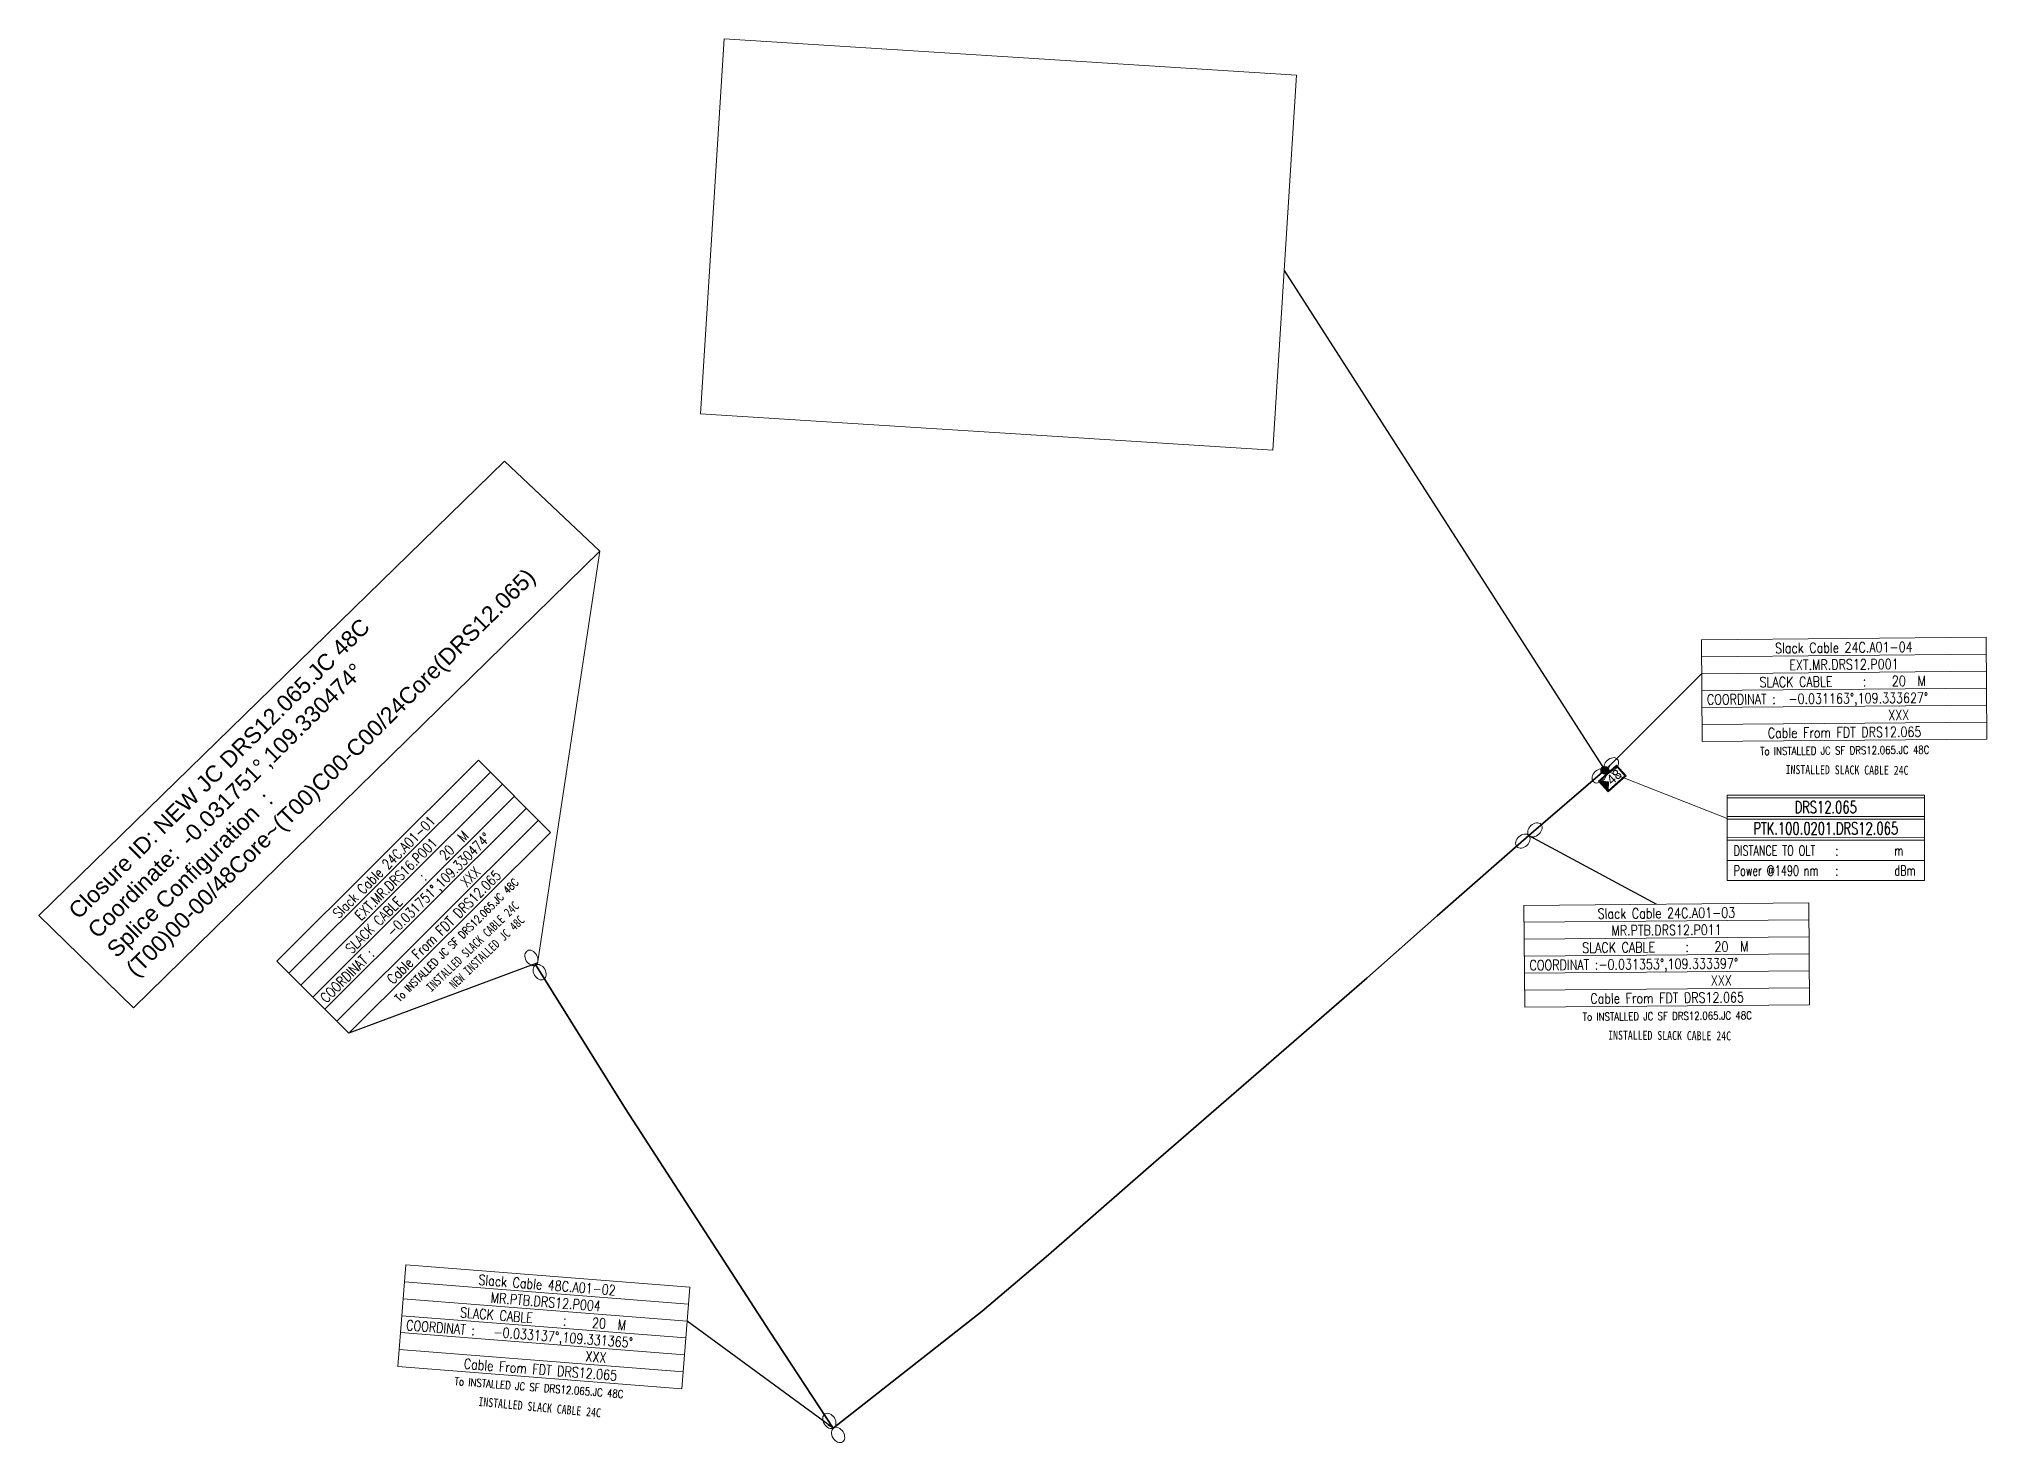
# Model space of a CAD drawing. Header units: inches. Extents: x 12170288 to 12174436, y -6358 to -3178.
# Drawn here: x 12171634 to 12172280, y -3791 to -3325 of the extents above; entities that cross this region are included whole.
import ezdxf
from ezdxf.enums import TextEntityAlignment as Align

# ---------------------------------------------------------------- set-up
doc = ezdxf.new("R2010")
doc.units = ezdxf.units.IN
doc.header["$MEASUREMENT"] = 0
doc.set_wipeout_variables(frame=1)
for name, color, linetype, lineweight in [('a', 1, 'Continuous', 40), ('COIL', 1, 'Continuous', 18), ('FDT-Info', 1, 'Continuous', 9), ('FO 24 CORE', 3, 'Continuous', 50), ('TEXT INFO', 7, 'Continuous', 18)]:
    doc.layers.add(name, color=color, linetype=linetype, lineweight=lineweight)
doc.layers.add('FDT', color=12, linetype='Continuous')
doc.layers.add('FO 48 CORE', color=7, linetype='Continuous', lineweight=50, true_color=0x8000a0)
doc.styles.add('INFO', font='simplex.shx', dxfattribs={"width": 0.6})
doc.styles.add('ISO-Text', font='simplex.shx', dxfattribs={"width": 0.6})
doc.styles.add('POLE ID', font='SimSun.ttf', dxfattribs={"width": 0.8})
doc.styles.add('ROMANS', font='romans.shx', dxfattribs={"width": 1.2})
doc.styles.get("Standard").update_dxf_attribs({"font": 'arial.ttf'})
doc.styles.add('Title Block v21 - Default$0$Standard', font='arial.ttf')
doc.dimstyles.get("Standard").update_dxf_attribs({"dimtxt": 0.18, "dimasz": 0.18, "dimexe": 0.18, "dimexo": 0.0625, "dimgap": 0.09, "dimtad": 0, "dimtih": 1, "dimtoh": 1, "dimdec": 4, "dimzin": 0, "dimdsep": 46, "dimtxsty": 'Standard', "dimcen": 0.09, "dimadec": 0, "dimazin": 0, "dimtfac": 1, "dimtdec": 4, "dimtofl": 0, "dimtmove": 0, "dimatfit": 3, "dimfxl": 1, "dimtolj": 1, "dimtzin": 0, "dimarcsym": 0})

msp = doc.modelspace()

# ---------------------------------------------------------------- texts
at = {"layer": 'COIL', "color": 7, "linetype": 'Continuous', "lineweight": 0, "style": 'POLE ID', "width": 0.8}
for p in [(12172213.18, -3568.77), (12172154.35, -3656.84)]:
    msp.add_text('INSTALLED SLACK CABLE 24C', height=2.9942, rotation=359.61257, dxfattribs=at).set_placement(p)

# ---------------------------------------------------------------- blocks, each defined once
blk = doc.blocks.new('*U80')
h = blk.add_hatch(color=2)
h.dxf.hatch_style = 1
h.paths.add_polyline_path([(-4.25, 2), (-4.25, -2), (-2.4, 0)])
h = blk.add_hatch(color=256)
h.dxf.hatch_style = 1
h.paths.add_polyline_path([(-1.97, 3.47, 1), (0.47, 3.47, 1)])
for points in [[(-4.5, 2.25), (3, 2.25), (3, -2.25), (-4.5, -2.25)], [(-4.25, 2), (2.75, 2), (2.75, -2), (-4.25, -2)]]:
    blk.add_lwpolyline(points, close=True)
at = {"color": 2}
blk.add_lwpolyline([(-4.25, 2), (-4.25, -2), (-2.4, 0)], close=True, dxfattribs=at)
blk.add_circle((-0.75, 3.47), 1.22)
at = {"style": 'ISO-Text', "width": 0.6}
blk.add_attdef('FDT', text='', height=3, dxfattribs=at).set_placement((0, 0), align=Align.MIDDLE_CENTER)
blk = doc.blocks.new('FDT-Info')
at = {"color": 0}
blk.add_wipeout([(0, 16.53), (38.25, 16.53), (38.25, 0), (0, 0)], dxfattribs=at)
for p, q in [((0, 16.53), (0, 0)), ((38.25, 16.53), (38.25, 0)), ((0, 8.31), (38.25, 8.31)), ((0, 7.8), (38.25, 7.8)), ((0, 3.9), (38.25, 3.9)), ((0, 0), (38.25, 0))]:
    blk.add_line(p, q, dxfattribs=at)
for points in [[(0, 16.53), (38.25, 16.53)], [(0, 16.02), (38.25, 16.02)], [(0, 12.42), (38.25, 12.42)], [(0, 11.91), (38.25, 11.91)]]:
    blk.add_lwpolyline(points, dxfattribs=at)
at = {"color": 0, "ltscale": 5, "style": 'ROMANS', "width": 0.7}
for s, height, p in [('DISTANCE TO OLT', 1.9493, (1.3, 4.83)), ('m', 1.95, (32.45, 4.83))]:
    blk.add_text(s, height=height, dxfattribs=at).set_placement(p)
at = {"color": 0, "style": 'ROMANS', "width": 0.7}
for s, height, p in [(':', 1.95, (20.97, 4.83)), ('Power @1490 nm', 1.9493, (1.3, 0.94)), (':', 1.95, (20.97, 0.94)), ('dBm', 1.949, (32.45, 0.94))]:
    blk.add_text(s, height=height, dxfattribs=at).set_placement(p)
for tag, p in [('FDT_ID', (19.13, 14.22)), ('FDT_OLT_ID', (19.13, 10.11))]:
    blk.add_attdef(tag, text='', height=2.34, dxfattribs=at).set_placement(p, align=Align.MIDDLE_CENTER)
for tag, p in [('DISTANCE_TO_OLT', (30.95, 5.81)), ('LOSS_@1490NM', (30.95, 1.91))]:
    blk.add_attdef(tag, text='', height=1.95, dxfattribs=at).set_placement(p, align=Align.MIDDLE_RIGHT)
blk = doc.blocks.new('SPARE')
at = {"color": 0, "linetype": 'ByBlock', "lineweight": -2}
blk.add_ellipse((-1.62, 0), major_axis=(1.62, 0), ratio=0.714286, dxfattribs=at)
at = {"color": 0, "linetype": 'ByBlock', "lineweight": -2, "extrusion": (0, 0, -1)}
blk.add_ellipse((1.62, 0), major_axis=(-1.62, 0), ratio=0.714286, dxfattribs=at)
blk = doc.blocks.new('INFO_EVERY_10P')
at = {"color": 1}
blk.add_wipeout([(0, 0), (0, -60), (167.8, -60), (167.8, 0)], dxfattribs=at)
blk.add_wipeout([(0, 0), (167.8, 0), (167.8, -60), (0, -60)])
blk.add_wipeout([(0, 0), (167.8, 0), (167.8, -60), (0, -60)])
at = {"color": 0}
for p, q in [((0, 0), (0, -60)), ((0, -60), (167.8, -60))]:
    blk.add_line(p, q, dxfattribs=at)
for points in [[(0, 0), (167.8, 0)], [(167.8, 0), (167.8, -60)], [(0, -10), (167.8, -10)], [(0, -20), (167.8, -20)], [(0, -30), (167.8, -30)], [(0, -40), (167.8, -40)], [(0, -50), (167.8, -50)]]:
    blk.add_lwpolyline(points, dxfattribs=at)
at = {"color": 0, "style": 'INFO'}
for s, width, p in [('SLACK CABLE', 0.8, (34.1, -25.3)), ('M', 0.8, (127.2, -25.3)), ('COORDINAT :', 0.8, (3, -35.3)), (':', 0.6, (95.2, -25.3))]:
    blk.add_text(s, height=6, dxfattribs=dict(at, width=width)).set_placement(p, align=Align.MIDDLE_LEFT)
at = {"color": 0, "style": 'INFO', "width": 0.8}
for tag, p in [('ID', (83.9, -8.3)), ('PLACE', (83.9, -18.3)), ('IDENTITY', (83.9, -48.3)), ('IDENTITY2', (83.9, -58.3))]:
    blk.add_attdef(tag, text='', height=6, dxfattribs=at).set_placement(p, align=Align.CENTER)
for tag, p in [('SLACK', (99.9, -28.3)), ('COORDINAT', (55.1, -38.3))]:
    blk.add_attdef(tag, p, '', height=6, dxfattribs=at)

# ---------------------------------------------------------------- linework, layer by layer
at = {"layer": 'FDT-Info', "linetype": 'ByBlock', "transparency": 16777216}
msp.add_lwpolyline([(12172153.37, -3567.63), (12172193.78, -3583.52)], dxfattribs=at)
at = {"layer": 'FO 24 CORE', "lineweight": 35}
msp.add_lwpolyline([(12171798.65, -3631.93), (12171798.65, -3631.93), (12171828.45, -3679.84), (12171876.26, -3753.52), (12171885.73, -3767.99), (12171897.3, -3785.73), (12171946.81, -3746.87), (12171968.75, -3728.19), (12172001.93, -3699.22), (12172037.58, -3668.27), (12172074.3, -3636.42), (12172097.59, -3615.76), (12172128.06, -3589.12), (12172153.27, -3567.54)], dxfattribs=at)
at = {"layer": 'FO 48 CORE', "lineweight": 5}
msp.add_lwpolyline([(12171861.19, -3325.02), (12172050.99, -3337.01), (12172043.14, -3461.37), (12171853.34, -3449.38)], close=True, dxfattribs=at)
at = {"layer": 'FO 48 CORE', "lineweight": -3}
msp.add_lwpolyline([(12172046.9, -3401.78), (12172153.28, -3567.53)], dxfattribs=at)

# ---------------------------------------------------------------- block references
at = {"layer": 'COIL', "xscale": 1.68516512211198, "yscale": 1.68516512211198, "zscale": 1.68516512211198}
for p, rotation in [((12172153.39, -3567.55), 42.98383985681765), ((12172128.06, -3589.15), 42.98383985681765), ((12171798.65, -3632.1), 299.782912126838), ((12171897.54, -3785.63), 301.8990683961002)]:
    msp.add_blockref('SPARE', p, dxfattribs=dict(at, rotation=rotation))
at = {"layer": 'FDT'}
ref = msp.add_blockref('*U80', (12172156.32, -3569.74), dxfattribs=dict(at, xscale=1.059323308360429, yscale=1.059323308360429, zscale=1.059323308360429, rotation=42.02179178161835))
ref.add_attrib('FDT', '48', dxfattribs={"layer": '0', "height": 3.178, "rotation": 42.02179, "style": 'Title Block v21 - Default$0$Standard'}).set_placement((12172156.32, -3569.74), align=Align.MIDDLE_CENTER)

msp.set_redraw_order([(e.dxf.handle, doc.entitydb.next_handle()) for e in msp.query("TEXT MTEXT ATTDEF DIMENSION ARC_DIMENSION")])  # texts and dimensions are drawn at this point

# ---------------------------------------------------------------- leaders
at = {"layer": 'TEXT INFO', "ltscale": 0.5}
for points in [[(12172153.39, -3567.55), (12172185.34, -3535.51)], [(12172128.06, -3589.12), (12172170.4, -3611.94)], [(12171897.3, -3785.73), (12171848.94, -3750.18)]]:
    msp.add_leader(points, dimstyle='Standard', override={"dimasz": 2, "dimfxlon": 1, "dimarcsym": 2}, dxfattribs=at)

# ---------------------------------------------------------------- next in the draw order: block references
at = {"layer": 'FDT-Info', "ltscale": 5}
ref = msp.add_blockref('FDT-Info', (12172193.77, -3604.1), dxfattribs=dict(at, xscale=1.710622786224548, yscale=1.710622786224548, zscale=1.710622786224548, rotation=0.01624692241011479))
ref.add_attrib('FDT_ID', 'DRS12.065', dxfattribs={"layer": '0', "color": 0, "height": 4.001, "rotation": 0.01625, "style": 'ROMANS', "width": 0.7}).set_placement((12172226.48, -3579.77), align=Align.MIDDLE_CENTER)
ref.add_attrib('FDT_OLT_ID', 'PTK.100.0201.DRS12.065', dxfattribs={"layer": '0', "color": 0, "height": 4.0014, "rotation": 0.01625, "style": 'ROMANS', "width": 0.7}).set_placement((12172226.49, -3586.8), align=Align.MIDDLE_CENTER)
at = {"layer": 'TEXT INFO', "lineweight": 0}
ref = msp.add_blockref('INFO_EVERY_10P', (12172185.24, -3524.25), dxfattribs=dict(at, xscale=0.562745045477515, yscale=0.562745045477515, zscale=0.562745045477515, rotation=0.4908250160343482))
ref.add_attrib('ID', 'Slack Cable 24C.A01-04', dxfattribs={"layer": '0', "color": 0, "height": 3.3765, "rotation": 0.49082, "style": 'INFO', "width": 0.8}).set_placement((12172232.51, -3528.51), align=Align.CENTER)
ref.add_attrib('PLACE', 'EXT.MR.DRS12.P001', dxfattribs={"layer": '0', "color": 0, "height": 3.3765, "rotation": 0.49082, "style": 'INFO', "width": 0.8}).set_placement((12172232.56, -3534.13), align=Align.CENTER)
ref.add_attrib('SLACK', '20', (12172248.43, -3539.63), dxfattribs={"layer": '0', "color": 0, "height": 3.376, "rotation": 0.49082, "style": 'INFO', "width": 0.8})
ref.add_attrib('COORDINAT', '   -0.031163°,109.333627°', (12172208.12, -3545.6), dxfattribs={"layer": '0', "color": 0, "height": 3.3765, "rotation": 0.49082, "style": 'INFO', "width": 0.8})
ref.add_attrib('MARKING', 'XXX', (12172247.24, -3550.89), dxfattribs={"layer": '0', "color": 0, "height": 3.376, "rotation": 0.49082, "style": 'INFO', "width": 0.8})
ref.add_attrib('IDENTITY', 'Cable From FDT DRS12.065', dxfattribs={"layer": '0', "color": 0, "height": 3.3765, "rotation": 0.49082, "style": 'INFO', "width": 0.8}).set_placement((12172232.75, -3556.64), align=Align.CENTER)
ref.add_attrib('IDENTITY2', 'To INSTALLED JC SF DRS12.065.JC 48C', dxfattribs={"layer": '0', "color": 0, "height": 2.6053, "rotation": 0.49082, "style": 'INFO', "width": 0.8}).set_placement((12172232.8, -3562.27), align=Align.CENTER)
ref = msp.add_blockref('INFO_EVERY_10P', (12171712.87, -3630.84), dxfattribs=dict(at, xscale=0.5627450454775149, yscale=0.5627450454775149, zscale=0.5627450454775149, rotation=44.89047969300709))
ref.add_attrib('ID', 'Slack Cable 24C.A01-01', dxfattribs={"layer": '0', "color": 0, "height": 3.3765, "rotation": 44.89048, "style": 'INFO', "width": 0.8}).set_placement((12171749.61, -3600.81), align=Align.CENTER)
ref.add_attrib('PLACE', 'EXT.MR.DRS16.P001', dxfattribs={"layer": '0', "color": 0, "height": 3.3765, "rotation": 44.89048, "style": 'INFO', "width": 0.8}).set_placement((12171753.58, -3604.8), align=Align.CENTER)
ref.add_attrib('SLACK', '20', (12171768.77, -3597.61), dxfattribs={"layer": '0', "color": 0, "height": 3.376, "rotation": 44.89048, "style": 'INFO', "width": 0.8})
ref.add_attrib('COORDINAT', '     -0.031751°,109.330474°', (12171744.15, -3630.09), dxfattribs={"layer": '0', "color": 0, "height": 3.3765, "rotation": 44.89048, "style": 'INFO', "width": 0.8})
ref.add_attrib('MARKING', 'XXX', (12171775.8, -3606.5), dxfattribs={"layer": '0', "color": 0, "height": 3.376, "rotation": 44.89048, "style": 'INFO', "width": 0.8})
ref.add_attrib('IDENTITY', 'Cable From FDT DRS12.065', dxfattribs={"layer": '0', "color": 0, "height": 3.3765, "rotation": 44.89048, "style": 'INFO', "width": 0.8}).set_placement((12171769.47, -3620.75), align=Align.CENTER)
ref.add_attrib('IDENTITY2', 'To INSTALLED JC SF DRS12.065.JC 48C', dxfattribs={"layer": '0', "color": 0, "height": 2.6053, "rotation": 44.89048, "style": 'INFO', "width": 0.8}).set_placement((12171773.44, -3624.73), align=Align.CENTER)
ref = msp.add_blockref('INFO_EVERY_10P', (12172126.41, -3612.32), dxfattribs=dict(at, xscale=0.562745045477515, yscale=0.562745045477515, zscale=0.562745045477515, rotation=0.4908250160343483))
ref.add_attrib('ID', 'Slack Cable 24C.A01-03', dxfattribs={"layer": '0', "color": 0, "height": 3.3765, "rotation": 0.49082, "style": 'INFO', "width": 0.8}).set_placement((12172173.67, -3616.58), align=Align.CENTER)
ref.add_attrib('PLACE', 'MR.PTB.DRS12.P011', dxfattribs={"layer": '0', "color": 0, "height": 3.3765, "rotation": 0.49082, "style": 'INFO', "width": 0.8}).set_placement((12172173.72, -3622.2), align=Align.CENTER)
ref.add_attrib('SLACK', '20', (12172189.6, -3627.7), dxfattribs={"layer": '0', "color": 0, "height": 3.376, "rotation": 0.49082, "style": 'INFO', "width": 0.8})
ref.add_attrib('COORDINAT', ' -0.031353°,109.333397°', (12172149.28, -3633.67), dxfattribs={"layer": '0', "color": 0, "height": 3.3765, "rotation": 0.49082, "style": 'INFO', "width": 0.8})
ref.add_attrib('MARKING', 'XXX', (12172188.41, -3638.96), dxfattribs={"layer": '0', "color": 0, "height": 3.376, "rotation": 0.49082, "style": 'INFO', "width": 0.8})
ref.add_attrib('IDENTITY', 'Cable From FDT DRS12.065', dxfattribs={"layer": '0', "color": 0, "height": 3.3765, "rotation": 0.49082, "style": 'INFO', "width": 0.8}).set_placement((12172173.92, -3644.71), align=Align.CENTER)
ref.add_attrib('IDENTITY2', 'To INSTALLED JC SF DRS12.065.JC 48C', dxfattribs={"layer": '0', "color": 0, "height": 2.6053, "rotation": 0.49082, "style": 'INFO', "width": 0.8}).set_placement((12172173.96, -3650.34), align=Align.CENTER)
ref = msp.add_blockref('INFO_EVERY_10P', (12171755.66, -3731.56), dxfattribs=dict(at, xscale=0.5627450454775149, yscale=0.5627450454775149, zscale=0.5627450454775149, rotation=355.5082937405658))
ref.add_attrib('ID', 'Slack Cable 48C.A01-02', dxfattribs={"layer": '0', "color": 0, "height": 3.3765, "rotation": 355.50829, "style": 'INFO', "width": 0.8}).set_placement((12171802.37, -3739.9), align=Align.CENTER)
ref.add_attrib('PLACE', 'MR.PTB.DRS12.P004', dxfattribs={"layer": '0', "color": 0, "height": 3.3765, "rotation": 355.50829, "style": 'INFO', "width": 0.8}).set_placement((12171801.93, -3745.51), align=Align.CENTER)
ref.add_attrib('SLACK', '20', (12171817.27, -3752.36), dxfattribs={"layer": '0', "color": 0, "height": 3.376, "rotation": 355.50829, "style": 'INFO', "width": 0.8})
ref.add_attrib('COORDINAT', '    -0.033137°,109.331365°', (12171776.59, -3754.81), dxfattribs={"layer": '0', "color": 0, "height": 3.3765, "rotation": 355.50829, "style": 'INFO', "width": 0.8})
ref.add_attrib('MARKING', 'XXX', (12171815.11, -3763.48), dxfattribs={"layer": '0', "color": 0, "height": 3.376, "rotation": 355.50829, "style": 'INFO', "width": 0.8})
ref.add_attrib('IDENTITY', 'Cable From FDT DRS12.065', dxfattribs={"layer": '0', "color": 0, "height": 3.3765, "rotation": 355.50829, "style": 'INFO', "width": 0.8}).set_placement((12171800.17, -3767.95), align=Align.CENTER)
ref.add_attrib('IDENTITY2', 'To INSTALLED JC SF DRS12.065.JC 48C', dxfattribs={"layer": '0', "color": 0, "height": 2.6053, "rotation": 355.50829, "style": 'INFO', "width": 0.8}).set_placement((12171799.73, -3773.56), align=Align.CENTER)

# ---------------------------------------------------------------- next in the draw order: linework, layer by layer
at = {"layer": 'FO 48 CORE', "lineweight": 5}
msp.add_lwpolyline([(12171633.99, -3615.67), (12171788.37, -3465.01), (12171820.02, -3494.84), (12171665.33, -3646.31)], close=True, dxfattribs=at)
msp.add_lwpolyline([(12171820.02, -3494.84), (12171799.27, -3631.62)], dxfattribs=at)

# ---------------------------------------------------------------- next in the draw order: texts
at = {"layer": 'a', "color": 0, "lineweight": -3, "insert": (12171643.27, -3613.44), "char_height": 5.4, "attachment_point": 1, "rotation": 44.90912}
msp.add_mtext('Closure ID: NEW JC DRS12.065.JC 48C\\PCoordinate:  -0.031751°,109.330474°\\PSplice Configuration  : \\P(T00)00-00/48Core~(T00)C00-C00/24Core(DRS12.065)', dxfattribs=at)
at = {"layer": 'COIL', "color": 7, "linetype": 'Continuous', "lineweight": 0, "style": 'POLE ID', "width": 0.8}
for s, rotation, p in [('INSTALLED SLACK CABLE 24C', 44.01223, (12171764.14, -3641.21)), ('NEW INSTALLED JC 48C', 44.01223, (12171771.85, -3640.21)), ('INSTALLED SLACK CABLE 24C', 354.63004, (12171779.63, -3778.33))]:
    msp.add_text(s, height=2.9942, rotation=rotation, dxfattribs=at).set_placement(p)

# ---------------------------------------------------------------- next in the draw order: leaders
at = {"layer": 'TEXT INFO', "ltscale": 0.5}
msp.add_leader([(12171799.07, -3631.55), (12171736.7, -3654.76)], dimstyle='Standard', override={"dimasz": 2, "dimfxlon": 1, "dimarcsym": 2}, dxfattribs=at)

doc.saveas('drawing.dxf')
